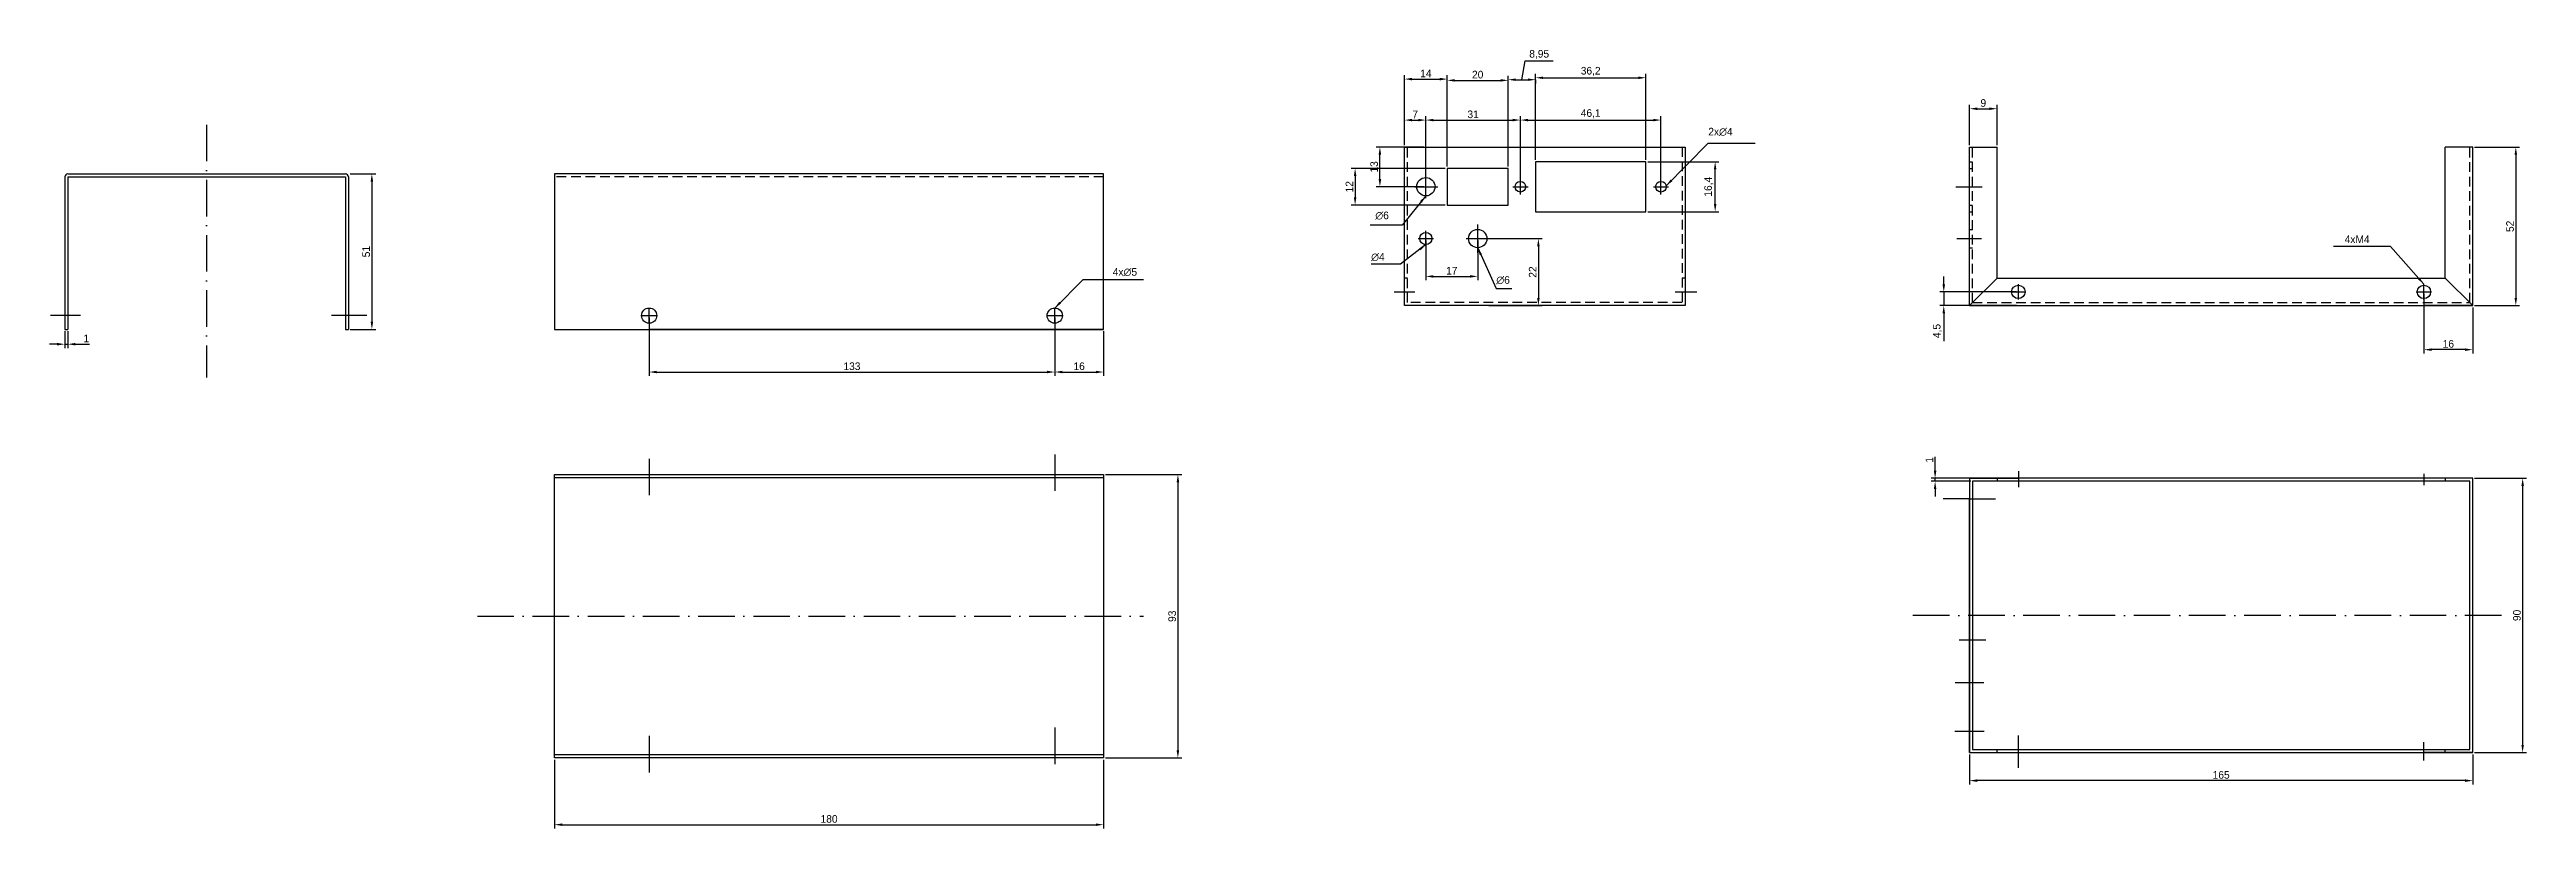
# Model space of a CAD drawing. Header units: millimetres. Extents: x -4548 to 362, y -239 to 259.
# Drawn here: x -1239 to -426, y -22 to 234 of the extents above; entities that cross this region are included whole.
import ezdxf

# ---------------------------------------------------------------- set-up
doc = ezdxf.new("R2010")
doc.units = ezdxf.units.MM
doc.linetypes.add('ACAD_ISO10W100', pattern=[18, 12, -3, 0, -3])
doc.linetypes.add('HIDDEN2', pattern=[4.7625, 3.175, -1.5875])
for name, color, linetype in [('Contorno', 7, 'Continuous'), ('Cortes', 140, 'HIDDEN2'), ('Cotas', 1, 'Continuous'), ('Linhas_de_Centro', 5, 'ACAD_ISO10W100')]:
    doc.layers.add(name, color=color, linetype=linetype)
doc.dimstyles.new('ISO-25', dxfattribs={"dimtxt": 2.5, "dimasz": 2.5, "dimexe": 1.25, "dimexo": 0.625, "dimtad": 1, "dimtxsty": 'Standard', "dimcen": 2.5, "dimadec": 0, "dimazin": 0, "dimtfac": 1, "dimtmove": 0, "dimatfit": 3, "dimfxl": 0, "dimarcsym": 0})

msp = doc.modelspace()

# ---------------------------------------------------------------- texts
at = {"layer": 'Cotas', "char_height": 2.5, "attachment_point": 1}
for s, insert, width in [('2x{\\Fgdt.shx;n}4', (-694.565, 207.807), 15.3473), ('{\\Fgdt.shx;n}6', (-803.758, 180.325), 7.70867), ('4xM4', (-485.885, 172.486), 15.0473), ('{\\Fgdt.shx;n}4', (-805.135, 166.709), 9.6017), ('4x{\\Fgdt.shx;n}5', (-889.864, 161.77), 25.3366), ('{\\Fgdt.shx;n}6', (-764.078, 159.149), 13.8016)]:
    msp.add_mtext(s, dxfattribs=dict(at, insert=insert, width=width))

# ---------------------------------------------------------------- blocks, each defined once
blk = doc.blocks.new('*D3')
at = {"layer": 'Cotas', "color": 0, "lineweight": -2}
for p, q in [((-443.26, 201.48), (-428.51, 201.48)), ((-429.76, 198.98), (-429.76, 151.98)), ((-443.26, 149.48), (-428.51, 149.48))]:
    blk.add_line(p, q, dxfattribs=at)
at = {"layer": 'Cotas', "color": 0}
for points in [[(-430.18, 198.98), (-429.35, 198.98), (-429.76, 201.48)], [(-430.18, 151.98), (-429.35, 151.98), (-429.76, 149.48)]]:
    blk.add_solid(points, dxfattribs=at)
at = {"layer": 'Defpoints', "color": 0}
for p in [(-443.88, 201.48), (-443.88, 149.48), (-429.76, 149.48)]:
    blk.add_point(p, dxfattribs=at)
at = {"layer": 'Cotas', "color": 0, "insert": (-431.64, 175.48), "char_height": 2.5, "attachment_point": 5, "rotation": 90}
blk.add_mtext('52', dxfattribs=at)
blk = doc.blocks.new('*D4')
at = {"layer": 'Cotas', "color": 0, "lineweight": -2}
for p, q in [((-459.88, 153.35), (-459.88, 133.77)), ((-443.88, 148.85), (-443.88, 133.77)), ((-446.38, 135.02), (-457.38, 135.02))]:
    blk.add_line(p, q, dxfattribs=at)
at = {"layer": 'Cotas', "color": 0}
for points in [[(-457.38, 135.44), (-457.38, 134.6), (-459.88, 135.02)], [(-446.38, 135.44), (-446.38, 134.6), (-443.88, 135.02)]]:
    blk.add_solid(points, dxfattribs=at)
at = {"layer": 'Defpoints', "color": 0}
for p in [(-459.88, 153.98), (-443.88, 149.48), (-459.88, 135.02)]:
    blk.add_point(p, dxfattribs=at)
at = {"layer": 'Cotas', "color": 0, "insert": (-451.88, 136.9), "char_height": 2.5, "attachment_point": 5}
blk.add_mtext('16', dxfattribs=at)
blk = doc.blocks.new('*D5')
at = {"layer": 'Cotas', "color": 0, "lineweight": -2}
for p, q in [((-443.26, 92.82), (-426.26, 92.82)), ((-427.51, 90.32), (-427.51, 5.32)), ((-443.26, 2.82), (-426.26, 2.82))]:
    blk.add_line(p, q, dxfattribs=at)
at = {"layer": 'Cotas', "color": 0}
for points in [[(-427.93, 90.32), (-427.1, 90.32), (-427.51, 92.82)], [(-427.93, 5.32), (-427.1, 5.32), (-427.51, 2.82)]]:
    blk.add_solid(points, dxfattribs=at)
at = {"layer": 'Defpoints', "color": 0}
for p in [(-443.88, 92.82), (-443.88, 2.82), (-427.51, 2.82)]:
    blk.add_point(p, dxfattribs=at)
at = {"layer": 'Cotas', "color": 0, "insert": (-429.39, 47.82), "char_height": 2.5, "attachment_point": 5, "rotation": 90}
blk.add_mtext('90', dxfattribs=at)
blk = doc.blocks.new('*D6')
at = {"layer": 'Cotas', "color": 0, "lineweight": -2}
for p, q in [((-608.88, 2.19), (-608.88, -7.65)), ((-443.88, 2.19), (-443.88, -7.65)), ((-446.38, -6.4), (-606.38, -6.4))]:
    blk.add_line(p, q, dxfattribs=at)
at = {"layer": 'Cotas', "color": 0}
for points in [[(-606.38, -5.98), (-606.38, -6.82), (-608.88, -6.4)], [(-446.38, -5.98), (-446.38, -6.82), (-443.88, -6.4)]]:
    blk.add_solid(points, dxfattribs=at)
at = {"layer": 'Defpoints', "color": 0}
for p in [(-608.88, 2.82), (-443.88, 2.82), (-608.88, -6.4)]:
    blk.add_point(p, dxfattribs=at)
at = {"layer": 'Cotas', "color": 0, "insert": (-526.38, -4.53), "char_height": 2.5, "attachment_point": 5}
blk.add_mtext('165', dxfattribs=at)
blk = doc.blocks.new('*D7')
at = {"layer": 'Cotas', "color": 0, "lineweight": -2}
for p, q in [((-780.18, 195.1), (-780.18, 224.63)), ((-777.68, 223.38), (-762.68, 223.38)), ((-760.18, 195.1), (-760.18, 224.63))]:
    blk.add_line(p, q, dxfattribs=at)
at = {"layer": 'Cotas', "color": 0}
for points in [[(-777.68, 223.8), (-777.68, 222.97), (-780.18, 223.38)], [(-762.68, 223.8), (-762.68, 222.97), (-760.18, 223.38)]]:
    blk.add_solid(points, dxfattribs=at)
at = {"layer": 'Defpoints', "color": 0}
for p in [(-760.18, 223.38), (-780.18, 194.48), (-760.18, 194.48)]:
    blk.add_point(p, dxfattribs=at)
at = {"layer": 'Cotas', "color": 0, "insert": (-770.18, 225.26), "char_height": 2.5, "attachment_point": 5}
blk.add_mtext('20', dxfattribs=at)
blk = doc.blocks.new('*D8')
at = {"layer": 'Cotas', "color": 0, "lineweight": -2}
for p, q in [((-751.23, 197.3), (-751.23, 225.49)), ((-748.73, 224.24), (-717.53, 224.24)), ((-715.03, 197.3), (-715.03, 225.49))]:
    blk.add_line(p, q, dxfattribs=at)
at = {"layer": 'Cotas', "color": 0}
for points in [[(-748.73, 224.65), (-748.73, 223.82), (-751.23, 224.24)], [(-717.53, 224.65), (-717.53, 223.82), (-715.03, 224.24)]]:
    blk.add_solid(points, dxfattribs=at)
at = {"layer": 'Defpoints', "color": 0}
for p in [(-715.03, 224.24), (-751.23, 196.68), (-715.03, 196.68)]:
    blk.add_point(p, dxfattribs=at)
at = {"layer": 'Cotas', "color": 0, "insert": (-733.13, 226.32), "char_height": 2.5, "attachment_point": 5}
blk.add_mtext('36,2', dxfattribs=at)
blk = doc.blocks.new('*D9')
at = {"layer": 'Cotas', "color": 0, "lineweight": -2}
for p, q in [((-755.7, 223.61), (-754.61, 229.79)), ((-754.61, 229.79), (-745.44, 229.79)), ((-760.18, 195.1), (-760.18, 224.86)), ((-757.68, 223.61), (-753.73, 223.61)), ((-751.23, 223.61), (-751.23, 222.36))]:
    blk.add_line(p, q, dxfattribs=at)
at = {"layer": 'Cotas', "color": 0}
for points in [[(-757.68, 224.03), (-757.68, 223.2), (-760.18, 223.61)], [(-753.73, 224.03), (-753.73, 223.2), (-751.23, 223.61)]]:
    blk.add_solid(points, dxfattribs=at)
at = {"layer": 'Defpoints', "color": 0}
for p in [(-751.23, 224.24), (-751.23, 223.61), (-760.18, 194.48)]:
    blk.add_point(p, dxfattribs=at)
at = {"layer": 'Cotas', "color": 0, "insert": (-750.02, 231.87), "char_height": 2.5, "attachment_point": 5}
blk.add_mtext('8,95', dxfattribs=at)
blk = doc.blocks.new('*D10')
at = {"layer": 'Cotas', "color": 0, "lineweight": -2}
for p, q in [((-794.18, 202.1), (-794.18, 225.05)), ((-791.68, 223.8), (-782.68, 223.8)), ((-780.18, 202.1), (-780.18, 225.05))]:
    blk.add_line(p, q, dxfattribs=at)
at = {"layer": 'Cotas', "color": 0}
for points in [[(-791.68, 224.22), (-791.68, 223.38), (-794.18, 223.8)], [(-782.68, 224.22), (-782.68, 223.38), (-780.18, 223.8)]]:
    blk.add_solid(points, dxfattribs=at)
at = {"layer": 'Defpoints', "color": 0}
for p in [(-780.18, 223.8), (-794.18, 201.48), (-780.18, 201.48)]:
    blk.add_point(p, dxfattribs=at)
at = {"layer": 'Cotas', "color": 0, "insert": (-787.18, 225.67), "char_height": 2.5, "attachment_point": 5}
blk.add_mtext('14', dxfattribs=at)
blk = doc.blocks.new('*D11')
at = {"layer": 'Cotas', "color": 0, "lineweight": -2}
for p, q in [((-794.18, 202.73), (-794.18, 211.61)), ((-787.18, 189.1), (-787.18, 211.61)), ((-791.68, 210.36), (-789.68, 210.36))]:
    blk.add_line(p, q, dxfattribs=at)
at = {"layer": 'Cotas', "color": 0}
for points in [[(-791.68, 210.77), (-791.68, 209.94), (-794.18, 210.36)], [(-789.68, 210.77), (-789.68, 209.94), (-787.18, 210.36)]]:
    blk.add_solid(points, dxfattribs=at)
at = {"layer": 'Defpoints', "color": 0}
for p in [(-787.18, 210.36), (-794.18, 202.1), (-787.18, 188.48)]:
    blk.add_point(p, dxfattribs=at)
at = {"layer": 'Cotas', "color": 0, "insert": (-790.68, 212.23), "char_height": 2.5, "attachment_point": 5}
blk.add_mtext('7', dxfattribs=at)
blk = doc.blocks.new('*D12')
at = {"layer": 'Cotas', "color": 0, "lineweight": -2}
for p, q in [((-787.18, 189.1), (-787.18, 211.61)), ((-756.18, 189.1), (-756.18, 211.61)), ((-784.68, 210.36), (-758.68, 210.36))]:
    blk.add_line(p, q, dxfattribs=at)
at = {"layer": 'Cotas', "color": 0}
for points in [[(-784.68, 210.77), (-784.68, 209.94), (-787.18, 210.36)], [(-758.68, 210.77), (-758.68, 209.94), (-756.18, 210.36)]]:
    blk.add_solid(points, dxfattribs=at)
at = {"layer": 'Defpoints', "color": 0}
for p in [(-756.18, 210.36), (-787.18, 188.48), (-756.18, 188.48)]:
    blk.add_point(p, dxfattribs=at)
at = {"layer": 'Cotas', "color": 0, "insert": (-771.68, 212.23), "char_height": 2.5, "attachment_point": 5}
blk.add_mtext('31', dxfattribs=at)
blk = doc.blocks.new('*D13')
at = {"layer": 'Cotas', "color": 0, "lineweight": -2}
for p, q in [((-756.18, 189.1), (-756.18, 211.61)), ((-710.08, 189.1), (-710.08, 211.61)), ((-753.68, 210.36), (-712.58, 210.36))]:
    blk.add_line(p, q, dxfattribs=at)
at = {"layer": 'Cotas', "color": 0}
for points in [[(-753.68, 210.77), (-753.68, 209.94), (-756.18, 210.36)], [(-712.58, 210.77), (-712.58, 209.94), (-710.08, 210.36)]]:
    blk.add_solid(points, dxfattribs=at)
at = {"layer": 'Defpoints', "color": 0}
for p in [(-710.08, 210.36), (-756.18, 188.48), (-710.08, 188.48)]:
    blk.add_point(p, dxfattribs=at)
at = {"layer": 'Cotas', "color": 0, "insert": (-733.13, 212.44), "char_height": 2.5, "attachment_point": 5}
blk.add_mtext('46,1', dxfattribs=at)
blk = doc.blocks.new('*D14')
at = {"layer": 'Cotas', "color": 0, "lineweight": -2}
for p, q in [((-787.8, 201.48), (-803.5, 201.48)), ((-802.25, 190.98), (-802.25, 198.98)), ((-787.8, 188.48), (-803.5, 188.48))]:
    blk.add_line(p, q, dxfattribs=at)
at = {"layer": 'Cotas', "color": 0}
for points in [[(-802.67, 198.98), (-801.83, 198.98), (-802.25, 201.48)], [(-802.67, 190.98), (-801.83, 190.98), (-802.25, 188.48)]]:
    blk.add_solid(points, dxfattribs=at)
at = {"layer": 'Defpoints', "color": 0}
for p in [(-802.25, 201.48), (-787.18, 201.48), (-787.18, 188.48)]:
    blk.add_point(p, dxfattribs=at)
at = {"layer": 'Cotas', "color": 0, "insert": (-804.13, 194.98), "char_height": 2.5, "attachment_point": 5, "rotation": 90}
blk.add_mtext('13', dxfattribs=at)
blk = doc.blocks.new('*D15')
at = {"layer": 'Cotas', "color": 0, "lineweight": -2}
for p, q in [((-780.8, 194.48), (-811.63, 194.48)), ((-810.38, 191.98), (-810.38, 184.98)), ((-780.8, 182.48), (-811.63, 182.48))]:
    blk.add_line(p, q, dxfattribs=at)
at = {"layer": 'Cotas', "color": 0}
for points in [[(-810.79, 191.98), (-809.96, 191.98), (-810.38, 194.48)], [(-810.79, 184.98), (-809.96, 184.98), (-810.38, 182.48)]]:
    blk.add_solid(points, dxfattribs=at)
at = {"layer": 'Defpoints', "color": 0}
for p in [(-780.18, 194.48), (-810.38, 182.48), (-780.18, 182.48)]:
    blk.add_point(p, dxfattribs=at)
at = {"layer": 'Cotas', "color": 0, "insert": (-812.25, 188.48), "char_height": 2.5, "attachment_point": 5, "rotation": 90}
blk.add_mtext('12', dxfattribs=at)
blk = doc.blocks.new('*D16')
at = {"layer": 'Cotas', "color": 0, "lineweight": -2}
for p, q in [((-714.4, 196.68), (-691.06, 196.68)), ((-692.31, 182.78), (-692.31, 194.18)), ((-714.4, 180.28), (-691.06, 180.28))]:
    blk.add_line(p, q, dxfattribs=at)
at = {"layer": 'Cotas', "color": 0}
for points in [[(-692.73, 194.18), (-691.9, 194.18), (-692.31, 196.68)], [(-692.73, 182.78), (-691.9, 182.78), (-692.31, 180.28)]]:
    blk.add_solid(points, dxfattribs=at)
at = {"layer": 'Defpoints', "color": 0}
for p in [(-715.03, 196.68), (-692.31, 196.68), (-715.03, 180.28)]:
    blk.add_point(p, dxfattribs=at)
at = {"layer": 'Cotas', "color": 0, "insert": (-694.4, 188.48), "char_height": 2.5, "attachment_point": 5, "rotation": 90}
blk.add_mtext('16,4', dxfattribs=at)
blk = doc.blocks.new('*D17')
at = {"layer": 'Cotas', "color": 0, "lineweight": -2}
for p, q in [((-766.55, 171.48), (-749.03, 171.48)), ((-750.28, 168.98), (-750.28, 151.98)), ((-766.55, 149.48), (-749.03, 149.48))]:
    blk.add_line(p, q, dxfattribs=at)
at = {"layer": 'Cotas', "color": 0}
for points in [[(-750.69, 168.98), (-749.86, 168.98), (-750.28, 171.48)], [(-750.69, 151.98), (-749.86, 151.98), (-750.28, 149.48)]]:
    blk.add_solid(points, dxfattribs=at)
at = {"layer": 'Defpoints', "color": 0}
for p in [(-767.18, 171.48), (-767.18, 149.48), (-750.28, 149.48)]:
    blk.add_point(p, dxfattribs=at)
at = {"layer": 'Cotas', "color": 0, "insert": (-752.15, 160.48), "char_height": 2.5, "attachment_point": 5, "rotation": 90}
blk.add_mtext('22', dxfattribs=at)
blk = doc.blocks.new('*D18')
at = {"layer": 'Cotas', "color": 0, "lineweight": -2}
for p, q in [((-787.18, 170.85), (-787.18, 157.81)), ((-770.18, 170.85), (-770.18, 157.81)), ((-784.68, 159.06), (-772.68, 159.06))]:
    blk.add_line(p, q, dxfattribs=at)
at = {"layer": 'Cotas', "color": 0}
for points in [[(-784.68, 159.47), (-784.68, 158.64), (-787.18, 159.06)], [(-772.68, 159.47), (-772.68, 158.64), (-770.18, 159.06)]]:
    blk.add_solid(points, dxfattribs=at)
at = {"layer": 'Defpoints', "color": 0}
for p in [(-787.18, 171.48), (-770.18, 171.48), (-770.18, 159.06)]:
    blk.add_point(p, dxfattribs=at)
at = {"layer": 'Cotas', "color": 0, "insert": (-778.68, 160.93), "char_height": 2.5, "attachment_point": 5}
blk.add_mtext('17', dxfattribs=at)
blk = doc.blocks.new('*D19')
at = {"layer": 'Cotas', "color": 0, "lineweight": -2}
for p, q in [((-608.88, 202.1), (-608.88, 215.33)), ((-606.38, 214.08), (-602.38, 214.08)), ((-599.88, 202.1), (-599.88, 215.33))]:
    blk.add_line(p, q, dxfattribs=at)
at = {"layer": 'Cotas', "color": 0}
for points in [[(-606.38, 214.49), (-606.38, 213.66), (-608.88, 214.08)], [(-602.38, 214.49), (-602.38, 213.66), (-599.88, 214.08)]]:
    blk.add_solid(points, dxfattribs=at)
at = {"layer": 'Defpoints', "color": 0}
for p in [(-599.88, 214.08), (-608.88, 201.48), (-599.88, 201.48)]:
    blk.add_point(p, dxfattribs=at)
at = {"layer": 'Cotas', "color": 0, "insert": (-604.38, 215.95), "char_height": 2.5, "attachment_point": 5}
blk.add_mtext('9', dxfattribs=at)
blk = doc.blocks.new('*D20')
at = {"layer": 'Cotas', "color": 0, "lineweight": -2}
for p, q in [((-617.34, 156.48), (-617.34, 158.98)), ((-593.51, 153.98), (-618.59, 153.98)), ((-593.51, 149.48), (-618.59, 149.48)), ((-617.34, 153.98), (-617.34, 149.48)), ((-617.34, 146.98), (-617.34, 137.81))]:
    blk.add_line(p, q, dxfattribs=at)
at = {"layer": 'Cotas', "color": 0}
for points in [[(-617.76, 156.48), (-616.92, 156.48), (-617.34, 153.98)], [(-617.76, 146.98), (-616.92, 146.98), (-617.34, 149.48)]]:
    blk.add_solid(points, dxfattribs=at)
at = {"layer": 'Defpoints', "color": 0}
for p in [(-617.34, 149.48), (-592.88, 153.98), (-592.88, 149.48)]:
    blk.add_point(p, dxfattribs=at)
at = {"layer": 'Cotas', "color": 0, "insert": (-619.42, 141.14), "char_height": 2.5, "attachment_point": 5, "rotation": 90}
blk.add_mtext('4,5', dxfattribs=at)
blk = doc.blocks.new('*D21')
at = {"layer": 'Cotas', "color": 0, "lineweight": -2}
for p, q in [((-1139.88, 192.69), (-1131.56, 192.69)), ((-1132.81, 190.19), (-1132.81, 144.19)), ((-1139.88, 141.69), (-1131.56, 141.69))]:
    blk.add_line(p, q, dxfattribs=at)
at = {"layer": 'Cotas', "color": 0}
for points in [[(-1133.22, 190.19), (-1132.39, 190.19), (-1132.81, 192.69)], [(-1133.22, 144.19), (-1132.39, 144.19), (-1132.81, 141.69)]]:
    blk.add_solid(points, dxfattribs=at)
at = {"layer": 'Defpoints', "color": 0}
for p in [(-1140.51, 192.69), (-1140.51, 141.69), (-1132.81, 141.69)]:
    blk.add_point(p, dxfattribs=at)
at = {"layer": 'Cotas', "color": 0, "insert": (-1134.68, 167.19), "char_height": 2.5, "attachment_point": 5, "rotation": 90}
blk.add_mtext('51', dxfattribs=at)
blk = doc.blocks.new('*D22')
at = {"layer": 'Cotas', "color": 0, "lineweight": -2}
for p, q in [((-892.26, 94.03), (-867.24, 94.03)), ((-868.49, 91.53), (-868.49, 3.53)), ((-892.26, 1.03), (-867.24, 1.03))]:
    blk.add_line(p, q, dxfattribs=at)
at = {"layer": 'Cotas', "color": 0}
for points in [[(-868.91, 91.53), (-868.07, 91.53), (-868.49, 94.03)], [(-868.91, 3.53), (-868.07, 3.53), (-868.49, 1.03)]]:
    blk.add_solid(points, dxfattribs=at)
at = {"layer": 'Defpoints', "color": 0}
for p in [(-892.88, 94.03), (-892.88, 1.03), (-868.49, 1.03)]:
    blk.add_point(p, dxfattribs=at)
at = {"layer": 'Cotas', "color": 0, "insert": (-870.37, 47.53), "char_height": 2.5, "attachment_point": 5, "rotation": 90}
blk.add_mtext('93', dxfattribs=at)
blk = doc.blocks.new('*D23')
at = {"layer": 'Cotas', "color": 0, "lineweight": -2}
for p, q in [((-1233.51, 141.06), (-1233.51, 135.56)), ((-1232.51, 141.06), (-1232.51, 135.56)), ((-1236.01, 136.81), (-1238.51, 136.81)), ((-1233.51, 136.81), (-1232.51, 136.81)), ((-1230.01, 136.81), (-1225.42, 136.81))]:
    blk.add_line(p, q, dxfattribs=at)
at = {"layer": 'Cotas', "color": 0}
for points in [[(-1236.01, 137.23), (-1236.01, 136.39), (-1233.51, 136.81)], [(-1230.01, 137.23), (-1230.01, 136.39), (-1232.51, 136.81)]]:
    blk.add_solid(points, dxfattribs=at)
at = {"layer": 'Defpoints', "color": 0}
for p in [(-1233.51, 141.69), (-1232.51, 141.69), (-1232.51, 136.81)]:
    blk.add_point(p, dxfattribs=at)
at = {"layer": 'Cotas', "color": 0, "insert": (-1226.47, 138.69), "char_height": 2.5, "attachment_point": 5}
blk.add_mtext('1', dxfattribs=at)
blk = doc.blocks.new('*D24')
at = {"layer": 'Cotas', "color": 0, "lineweight": -2}
for p, q in [((-620.18, 95.32), (-620.18, 99.9)), ((-608.51, 92.82), (-621.43, 92.82)), ((-608.51, 91.82), (-621.43, 91.82)), ((-620.18, 91.82), (-620.18, 92.82)), ((-620.18, 89.32), (-620.18, 86.82))]:
    blk.add_line(p, q, dxfattribs=at)
at = {"layer": 'Cotas', "color": 0}
for points in [[(-620.6, 95.32), (-619.76, 95.32), (-620.18, 92.82)], [(-620.6, 89.32), (-619.76, 89.32), (-620.18, 91.82)]]:
    blk.add_solid(points, dxfattribs=at)
at = {"layer": 'Defpoints', "color": 0}
for p in [(-620.18, 92.82), (-607.88, 92.82), (-607.88, 91.82)]:
    blk.add_point(p, dxfattribs=at)
at = {"layer": 'Cotas', "color": 0, "insert": (-622.05, 98.86), "char_height": 2.5, "attachment_point": 5, "rotation": 90}
blk.add_mtext('1', dxfattribs=at)
blk = doc.blocks.new('*D25')
at = {"layer": 'Cotas', "color": 0, "lineweight": -2}
for p, q in [((-1072.88, 0.4), (-1072.88, -22.11)), ((-892.88, 0.4), (-892.88, -22.11)), ((-1070.38, -20.86), (-895.38, -20.86))]:
    blk.add_line(p, q, dxfattribs=at)
at = {"layer": 'Cotas', "color": 0}
for points in [[(-1070.38, -20.44), (-1070.38, -21.27), (-1072.88, -20.86)], [(-895.38, -20.44), (-895.38, -21.27), (-892.88, -20.86)]]:
    blk.add_solid(points, dxfattribs=at)
at = {"layer": 'Defpoints', "color": 0}
for p in [(-1072.88, 1.03), (-892.88, 1.03), (-892.88, -20.86)]:
    blk.add_point(p, dxfattribs=at)
at = {"layer": 'Cotas', "color": 0, "insert": (-982.88, -18.98), "char_height": 2.5, "attachment_point": 5}
blk.add_mtext('180', dxfattribs=at)
blk = doc.blocks.new('*D26')
at = {"layer": 'Cotas', "color": 0, "lineweight": -2}
for p, q in [((-1041.88, 145.56), (-1041.88, 126.43)), ((-908.88, 145.56), (-908.88, 126.43)), ((-1039.38, 127.68), (-911.38, 127.68))]:
    blk.add_line(p, q, dxfattribs=at)
at = {"layer": 'Cotas', "color": 0}
for points in [[(-1039.38, 128.1), (-1039.38, 127.27), (-1041.88, 127.68)], [(-911.38, 128.1), (-911.38, 127.27), (-908.88, 127.68)]]:
    blk.add_solid(points, dxfattribs=at)
at = {"layer": 'Defpoints', "color": 0}
for p in [(-1041.88, 146.19), (-908.88, 146.19), (-908.88, 127.68)]:
    blk.add_point(p, dxfattribs=at)
at = {"layer": 'Cotas', "color": 0, "insert": (-975.38, 129.56), "char_height": 2.5, "attachment_point": 5}
blk.add_mtext('133', dxfattribs=at)
blk = doc.blocks.new('*D27')
at = {"layer": 'Cotas', "color": 0, "lineweight": -2}
for p, q in [((-908.88, 145.56), (-908.88, 126.43)), ((-892.88, 141.06), (-892.88, 126.43)), ((-906.38, 127.68), (-895.38, 127.68))]:
    blk.add_line(p, q, dxfattribs=at)
at = {"layer": 'Cotas', "color": 0}
for points in [[(-906.38, 128.1), (-906.38, 127.27), (-908.88, 127.68)], [(-895.38, 128.1), (-895.38, 127.27), (-892.88, 127.68)]]:
    blk.add_solid(points, dxfattribs=at)
at = {"layer": 'Defpoints', "color": 0}
for p in [(-908.88, 146.19), (-892.88, 141.69), (-892.88, 127.68)]:
    blk.add_point(p, dxfattribs=at)
at = {"layer": 'Cotas', "color": 0, "insert": (-900.88, 129.56), "char_height": 2.5, "attachment_point": 5}
blk.add_mtext('16', dxfattribs=at)

# ---------------------------------------------------------------- dimensions: what is measured, and where the dimension line sits
at = {"layer": 'Cotas'}
dim = msp.add_linear_dim(base=(-751.227, 223.612), p1=(-760.177, 194.477), p2=(-751.227, 224.237), dimstyle='ISO-25', override={"dimtmove": 1}, dxfattribs=at)
dim.commit()
dim.dimension.update_dxf_attribs({"geometry": '*D9', "text_midpoint": (-753.983, 229.79), "dimtype": 160})
for base, p1, p2, picture, middle in [((-715.027, 224.237), (-751.227, 196.677), (-715.027, 196.677), '*D8', (-733.127, 224.237)), ((-760.177, 223.383), (-780.177, 194.477), (-760.177, 194.477), '*D7', (-770.177, 223.383)), ((-608.885, -6.4), (-443.885, 2.818), (-608.885, 2.818), '*D6', (-526.385, -6.4))]:
    dim = msp.add_linear_dim(base=base, p1=p1, p2=p2, dimstyle='ISO-25', dxfattribs=at)
    dim.commit()
    dim.dimension.update_dxf_attribs({"geometry": picture, "text_midpoint": middle, "dimtype": 160})
for base, p1, p2, picture, middle in [((-780.177, 223.799), (-794.177, 201.477), (-780.177, 201.477), '*D10', (-787.177, 225.674)), ((-787.177, 210.356), (-794.177, 202.102), (-787.177, 188.477), '*D11', (-790.677, 212.231)), ((-599.885, 214.075), (-608.885, 201.477), (-599.885, 201.477), '*D19', (-604.385, 215.95)), ((-770.177, 159.057), (-787.177, 171.477), (-770.177, 171.477), '*D18', (-778.677, 160.932)), ((-459.885, 135.02), (-443.885, 149.477), (-459.885, 153.977), '*D4', (-451.885, 136.895)), ((-1232.507, 136.811), (-1233.507, 141.69), (-1232.507, 141.69), '*D23', (-1226.465, 138.686)), ((-908.881, 127.683), (-1041.881, 146.19), (-908.881, 146.19), '*D26', (-975.381, 129.558)), ((-892.881, -20.855), (-1072.881, 1.028), (-892.881, 1.028), '*D25', (-982.881, -18.98))]:
    dim = msp.add_linear_dim(base=base, p1=p1, p2=p2, dimstyle='ISO-25', dxfattribs=at)
    dim.commit()
    dim.dimension.update_dxf_attribs({"geometry": picture, "text_midpoint": middle})
for base, p1, p2, picture, middle in [((-756.177, 210.356), (-787.177, 188.477), (-756.177, 188.477), '*D12', (-771.677, 212.231)), ((-710.077, 210.356), (-756.177, 188.477), (-710.077, 188.477), '*D13', (-733.127, 212.439)), ((-892.881, 127.683), (-908.881, 146.19), (-892.881, 141.69), '*D27', (-900.881, 129.558))]:
    dim = msp.add_linear_dim(base=base, p1=p1, p2=p2, dimstyle='ISO-25', override={"dimtmove": 1}, dxfattribs=at)
    dim.commit()
    dim.dimension.update_dxf_attribs({"geometry": picture, "text_midpoint": middle})
for base, p1, p2, picture, middle in [((-802.251, 201.477), (-787.177, 188.477), (-787.177, 201.477), '*D14', (-804.126, 194.977)), ((-692.314, 196.677), (-715.027, 180.277), (-715.027, 196.677), '*D16', (-694.397, 188.477)), ((-429.763, 149.477), (-443.885, 201.477), (-443.885, 149.477), '*D3', (-431.638, 175.477)), ((-1132.807, 141.69), (-1140.507, 192.69), (-1140.507, 141.69), '*D21', (-1134.682, 167.19)), ((-810.378, 182.477), (-780.177, 194.477), (-780.177, 182.477), '*D15', (-812.253, 188.477)), ((-750.277, 149.477), (-767.177, 171.477), (-767.177, 149.477), '*D17', (-752.152, 160.477)), ((-617.339, 149.477), (-592.885, 153.977), (-592.885, 149.477), '*D20', (-619.422, 141.144)), ((-620.179, 92.818), (-607.885, 91.818), (-607.885, 92.818), '*D24', (-622.054, 98.86)), ((-868.49, 1.028), (-892.881, 94.028), (-892.881, 1.028), '*D22', (-870.365, 47.528)), ((-427.515, 2.818), (-443.885, 92.818), (-443.885, 2.818), '*D5', (-429.39, 47.818))]:
    dim = msp.add_linear_dim(base=base, p1=p1, p2=p2, angle=90, dimstyle='ISO-25', dxfattribs=at)
    dim.commit()
    dim.dimension.update_dxf_attribs({"geometry": picture, "text_midpoint": middle})

# ---------------------------------------------------------------- linework, layer by layer
at = {"layer": 'Contorno'}
for p, q in [((-794.177, 149.477), (-794.177, 201.477)), ((-794.177, 201.477), (-702.177, 201.477)), ((-794.177, 201.477), (-787.177, 201.477)), ((-794.177, 201.477), (-769.177, 201.477)), ((-794.177, 201.477), (-770.177, 201.477)), ((-715.027, 196.677), (-751.227, 196.677)), ((-751.227, 196.677), (-751.227, 180.277)), ((-715.027, 180.277), (-715.027, 196.677)), ((-702.177, 201.477), (-702.177, 149.477)), ((-608.885, 149.477), (-608.885, 201.477)), ((-608.885, 201.477), (-599.885, 201.477)), ((-599.885, 158.477), (-599.885, 201.477)), ((-452.885, 158.477), (-452.885, 201.477)), ((-443.885, 201.477), (-452.885, 201.477)), ((-443.885, 149.477), (-443.885, 201.477)), ((-1233.507, 191.69), (-1233.507, 141.69)), ((-1232.507, 192.69), (-1141.507, 192.69)), ((-1232.507, 191.69), (-1232.507, 141.69)), ((-1232.507, 191.69), (-1141.507, 191.69)), ((-1141.507, 191.69), (-1141.507, 141.69)), ((-1140.507, 191.69), (-1140.507, 141.69)), ((-892.881, 192.69), (-1072.881, 192.69)), ((-1072.881, 192.69), (-1072.881, 141.69)), ((-892.881, 141.69), (-892.881, 192.69)), ((-760.177, 194.477), (-780.177, 194.477)), ((-780.177, 194.477), (-780.177, 182.477)), ((-780.177, 188.477), (-780.177, 182.477)), ((-760.177, 182.477), (-760.177, 194.477)), ((-751.227, 188.477), (-751.227, 180.277)), ((-780.177, 182.477), (-760.177, 182.477)), ((-751.227, 180.277), (-715.027, 180.277)), ((-794.177, 149.477), (-794.177, 158.477)), ((-599.885, 158.477), (-608.885, 149.477)), ((-599.885, 158.477), (-452.885, 158.477)), ((-443.885, 149.477), (-452.885, 158.477)), ((-794.177, 149.477), (-794.177, 153.977)), ((-702.177, 149.477), (-794.177, 149.477)), ((-608.885, 149.477), (-443.885, 149.477)), ((-608.885, 149.477), (-592.885, 149.477)), ((-443.885, 149.477), (-459.885, 149.477)), ((-1233.507, 141.69), (-1232.507, 141.69)), ((-1141.507, 141.69), (-1140.507, 141.69)), ((-1072.881, 141.69), (-892.881, 141.69)), ((-908.881, 141.69), (-1041.881, 141.69)), ((-892.881, 141.69), (-908.881, 141.69)), ((-1072.881, 94.028), (-892.881, 94.028)), ((-1072.881, 1.028), (-1072.881, 94.028)), ((-1072.881, 93.028), (-892.881, 93.028)), ((-892.881, 94.028), (-892.881, 1.028)), ((-608.885, 92.818), (-608.885, 2.818)), ((-443.885, 92.818), (-608.885, 92.818)), ((-608.885, 92.818), (-599.885, 92.818)), ((-608.885, 92.818), (-592.885, 92.818)), ((-607.885, 91.818), (-607.885, 3.818)), ((-444.885, 91.818), (-607.885, 91.818)), ((-599.885, 92.818), (-599.885, 91.818)), ((-592.885, 95.151), (-592.885, 89.859)), ((-459.885, 94.305), (-459.885, 90.577)), ((-443.885, 92.818), (-459.885, 92.818)), ((-443.885, 92.818), (-452.885, 92.818)), ((-452.885, 92.818), (-452.885, 91.818)), ((-444.885, 3.818), (-444.885, 91.818)), ((-443.885, 2.818), (-443.885, 92.818)), ((-608.885, 86.018), (-617.518, 86.018)), ((-608.885, 39.818), (-608.885, 86.018)), ((-608.885, 25.818), (-608.885, 39.818)), ((-608.885, 9.818), (-608.885, 25.818)), ((-608.885, 2.818), (-608.885, 9.818)), ((-592.885, -2.171), (-592.885, 8.403)), ((-892.881, 2.028), (-1072.881, 2.028)), ((-892.881, 1.028), (-1072.881, 1.028)), ((-608.885, 2.818), (-443.885, 2.818)), ((-608.885, 2.818), (-599.885, 2.818)), ((-608.885, 2.818), (-592.885, 2.818)), ((-607.885, 3.818), (-444.885, 3.818)), ((-599.885, 2.818), (-599.885, 3.818)), ((-459.885, 0.177), (-459.885, 6.235)), ((-443.885, 2.818), (-459.885, 2.818)), ((-452.885, 2.818), (-452.885, 3.818)), ((-443.885, 2.818), (-452.885, 2.818))]:
    msp.add_line(p, q, dxfattribs=at)
for centre, radius in [((-787.177, 188.477), 3), ((-756.177, 188.477), 1.75), ((-710.077, 188.477), 1.75), ((-787.177, 171.477), 2), ((-770.177, 171.477), 3), ((-592.885, 153.977), 2.2), ((-459.885, 153.977), 2.2), ((-1041.881, 146.19), 2.5), ((-908.881, 146.19), 2.5)]:
    msp.add_circle(centre, radius, dxfattribs=at)
for centre, start, end in [((-1232.507, 191.69), 90, 180), ((-1141.507, 191.69), 0, 90)]:
    msp.add_arc(centre, 1, start, end, dxfattribs=at)
at = {"layer": 'Cortes'}
for p, q in [((-793.177, 150.477), (-793.177, 201.477)), ((-703.177, 201.477), (-703.177, 150.477)), ((-608.885, 196.677), (-607.885, 196.677)), ((-607.885, 150.477), (-607.885, 201.477)), ((-444.885, 150.477), (-444.885, 201.477)), ((-892.881, 191.69), (-1072.881, 191.69)), ((-608.885, 194.477), (-607.885, 194.477)), ((-608.885, 182.477), (-607.885, 182.477)), ((-608.885, 180.277), (-607.885, 180.277)), ((-608.885, 174.477), (-607.885, 174.477)), ((-608.885, 174.477), (-608.885, 174.477)), ((-608.885, 168.477), (-607.885, 168.477)), ((-793.177, 158.477), (-794.177, 158.477)), ((-702.177, 158.477), (-703.177, 158.477)), ((-703.177, 150.477), (-793.177, 150.477)), ((-607.885, 150.477), (-444.885, 150.477))]:
    msp.add_line(p, q, dxfattribs=at)
at = {"layer": 'Linhas_de_Centro'}
for p, q in [((-1187.007, 208.835), (-1187.007, 125.928)), ((-790.759, 188.477), (-783.293, 188.477)), ((-787.177, 184.688), (-787.177, 192.264)), ((-758.677, 188.477), (-753.677, 188.477)), ((-756.177, 185.977), (-756.177, 190.977)), ((-712.577, 188.477), (-707.577, 188.477)), ((-710.077, 185.977), (-710.077, 190.977)), ((-613.352, 188.477), (-604.732, 188.477)), ((-789.677, 171.477), (-784.677, 171.477)), ((-787.177, 168.977), (-787.177, 173.977)), ((-773.975, 171.477), (-766.063, 171.477)), ((-770.177, 166.79), (-770.177, 176.102)), ((-613.091, 171.477), (-604.993, 171.477)), ((-592.885, 151.477), (-592.885, 156.477)), ((-459.885, 151.477), (-459.885, 156.477)), ((-1041.881, 143.69), (-1041.881, 148.69)), ((-908.881, 143.69), (-908.881, 148.69)), ((-797.612, 153.977), (-790.742, 153.977)), ((-705.471, 153.977), (-698.368, 153.977)), ((-595.385, 153.977), (-590.385, 153.977)), ((-462.385, 153.977), (-457.385, 153.977)), ((-1228.324, 146.19), (-1238.179, 146.19)), ((-1134.453, 146.19), (-1146.061, 146.19)), ((-1044.381, 146.19), (-1039.381, 146.19)), ((-911.381, 146.19), (-906.381, 146.19)), ((-1041.881, 99.238), (-1041.881, 85.796)), ((-908.881, 100.653), (-908.881, 88.272)), ((-608.885, 86.018), (-607.885, 86.018)), ((-607.885, 86.018), (-600.394, 86.018)), ((-1098.212, 47.528), (-879.723, 47.528)), ((-434.458, 47.818), (-630.077, 47.818)), ((-612.247, 39.818), (-603.523, 39.818)), ((-613.596, 25.818), (-604.174, 25.818)), ((-1041.881, 8.279), (-1041.881, -3.761)), ((-908.881, 10.998), (-908.881, -3.761)), ((-613.712, 9.818), (-604.058, 9.818))]:
    msp.add_line(p, q, dxfattribs=at)

msp.set_redraw_order([(e.dxf.handle, doc.entitydb.next_handle()) for e in msp.query("TEXT MTEXT ATTDEF DIMENSION ARC_DIMENSION")])  # texts and dimensions are drawn at this point

# ---------------------------------------------------------------- leaders
at = {"layer": 'Cotas'}
for points in [[(-708.36, 188.816), (-694.565, 202.797), (-679.218, 202.797)], [(-787.177, 185.477), (-794.99, 175.919), (-805.465, 175.919)], [(-787.177, 169.477), (-795.533, 163.037), (-805.135, 163.037)], [(-770.177, 168.477), (-764.078, 155.041), (-758.934, 155.041)], [(-459.885, 156.477), (-470.838, 168.851), (-489.526, 168.851)], [(-908.881, 148.69), (-899.508, 158.016), (-879.729, 158.016)]]:
    msp.add_leader(points, dimstyle='ISO-25', override={"dimgap": 0.625, "dimtad": 0}, dxfattribs=at)

doc.saveas('drawing.dxf')
